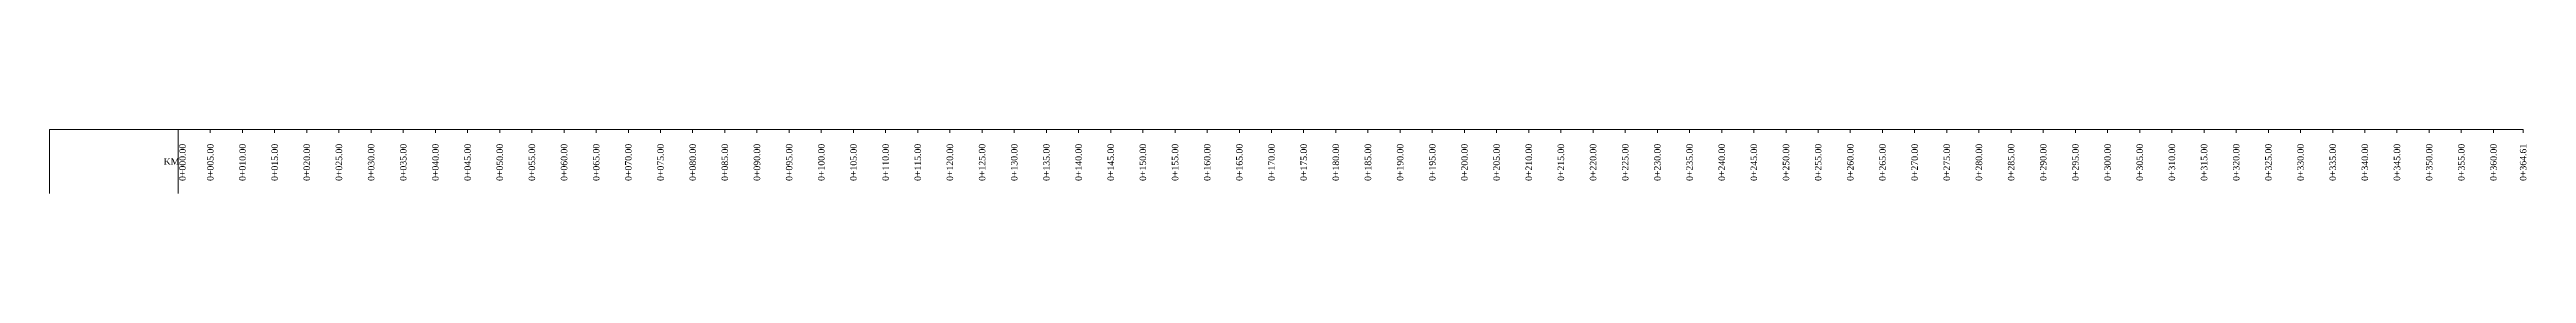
# Model space of a CAD drawing. Header units: metres. Extents: x 478603 to 489313, y 4282657 to 4289463.
# Drawn here: x 484150.8 to 484536, y 4285697.2 to 4285707.1 of the extents above; entities that cross this region are included whole.
import ezdxf

# ---------------------------------------------------------------- set-up
doc = ezdxf.new("R2010")
doc.units = ezdxf.units.M
for name, color, linetype, lineweight in [('PR_ENK_KM', 18, 'Continuous', 0), ('PR_OLCEK', 1, 'Continuous', 0), ('PR_PROFIL', 153, 'Continuous', 0)]:
    doc.layers.add(name, color=color, linetype=linetype, lineweight=lineweight)
doc.styles.get("Standard").update_dxf_attribs({"font": 'times.ttf'})

msp = doc.modelspace()

# ---------------------------------------------------------------- texts
at = {"layer": 'PR_ENK_KM'}
for s, p in [('  0+000.00', (484172, 4285698.39)), ('  0+005.00', (484176.33, 4285698.39)), ('  0+010.00', (484181.33, 4285698.39)), ('  0+015.00', (484186.33, 4285698.39)), ('  0+020.00', (484191.33, 4285698.39)), ('  0+025.00', (484196.33, 4285698.39)), ('  0+030.00', (484201.33, 4285698.39)), ('  0+035.00', (484206.33, 4285698.39)), ('  0+040.00', (484211.33, 4285698.39)), ('  0+045.00', (484216.33, 4285698.39)), ('  0+050.00', (484221.33, 4285698.39)), ('  0+055.00', (484226.33, 4285698.39)), ('  0+060.00', (484231.33, 4285698.39)), ('  0+065.00', (484236.33, 4285698.39)), ('  0+070.00', (484241.33, 4285698.39)), ('  0+075.00', (484246.33, 4285698.39)), ('  0+080.00', (484251.33, 4285698.39)), ('  0+085.00', (484256.33, 4285698.39)), ('  0+090.00', (484261.33, 4285698.39)), ('  0+095.00', (484266.33, 4285698.39)), ('  0+100.00', (484271.33, 4285698.39)), ('  0+105.00', (484276.33, 4285698.39)), ('  0+110.00', (484281.33, 4285698.39)), ('  0+115.00', (484286.33, 4285698.39)), ('  0+120.00', (484291.33, 4285698.39)), ('  0+125.00', (484296.33, 4285698.39)), ('  0+130.00', (484301.33, 4285698.39)), ('  0+135.00', (484306.33, 4285698.39)), ('  0+140.00', (484311.33, 4285698.39)), ('  0+145.00', (484316.33, 4285698.39)), ('  0+150.00', (484321.33, 4285698.39)), ('  0+155.00', (484326.33, 4285698.39)), ('  0+160.00', (484331.33, 4285698.39)), ('  0+165.00', (484336.33, 4285698.39)), ('  0+170.00', (484341.33, 4285698.39)), ('  0+175.00', (484346.33, 4285698.39)), ('  0+180.00', (484351.33, 4285698.39)), ('  0+185.00', (484356.33, 4285698.39)), ('  0+190.00', (484361.33, 4285698.39)), ('  0+195.00', (484366.33, 4285698.39)), ('  0+200.00', (484371.33, 4285698.39)), ('  0+205.00', (484376.33, 4285698.39)), ('  0+210.00', (484381.33, 4285698.39)), ('  0+215.00', (484386.33, 4285698.39)), ('  0+220.00', (484391.33, 4285698.39)), ('  0+225.00', (484396.33, 4285698.39)), ('  0+230.00', (484401.33, 4285698.39)), ('  0+235.00', (484406.33, 4285698.39)), ('  0+240.00', (484411.33, 4285698.39)), ('  0+245.00', (484416.33, 4285698.39)), ('  0+250.00', (484421.33, 4285698.39)), ('  0+255.00', (484426.33, 4285698.39)), ('  0+260.00', (484431.33, 4285698.39)), ('  0+265.00', (484436.33, 4285698.39)), ('  0+270.00', (484441.33, 4285698.39)), ('  0+275.00', (484446.33, 4285698.39)), ('  0+280.00', (484451.33, 4285698.39)), ('  0+285.00', (484456.33, 4285698.39)), ('  0+290.00', (484461.33, 4285698.39)), ('  0+295.00', (484466.33, 4285698.39)), ('  0+300.00', (484471.33, 4285698.39)), ('  0+305.00', (484476.33, 4285698.39)), ('  0+310.00', (484481.33, 4285698.39)), ('  0+315.00', (484486.33, 4285698.39)), ('  0+320.00', (484491.33, 4285698.39)), ('  0+325.00', (484496.33, 4285698.39)), ('  0+330.00', (484501.33, 4285698.39)), ('  0+335.00', (484506.33, 4285698.39)), ('  0+340.00', (484511.33, 4285698.39)), ('  0+345.00', (484516.33, 4285698.39)), ('  0+350.00', (484521.33, 4285698.39)), ('  0+355.00', (484526.33, 4285698.39)), ('  0+360.00', (484531.33, 4285698.39)), ('  0+364.61', (484535.94, 4285698.39))]:
    msp.add_text(s, height=1, rotation=90, dxfattribs=at).set_placement(p)
msp.add_text('KM', height=1, dxfattribs=at).set_placement((484168.58, 4285701.66))

# ---------------------------------------------------------------- linework, layer by layer
at = {"layer": 'PR_OLCEK'}
for p in [(484170.83, 4285707.1, 939.9), (484535.44, 4285707.1, 939.9)]:
    msp.add_point(p, dxfattribs=at)
at = {"layer": 'PR_PROFIL'}
for p, q in [((484150.83, 4285707.1), (484535.44, 4285707.1)), ((484150.83, 4285697.22), (484150.83, 4285707.1)), ((484170.83, 4285697.22), (484170.83, 4285707.1)), ((484170.83, 4285706.6), (484170.83, 4285707.1)), ((484175.83, 4285706.6), (484175.83, 4285707.1)), ((484180.83, 4285706.6), (484180.83, 4285707.1)), ((484185.83, 4285706.6), (484185.83, 4285707.1)), ((484190.83, 4285706.6), (484190.83, 4285707.1)), ((484195.83, 4285706.6), (484195.83, 4285707.1)), ((484200.83, 4285706.6), (484200.83, 4285707.1)), ((484205.83, 4285706.6), (484205.83, 4285707.1)), ((484210.83, 4285706.6), (484210.83, 4285707.1)), ((484215.83, 4285706.6), (484215.83, 4285707.1)), ((484220.83, 4285706.6), (484220.83, 4285707.1)), ((484225.83, 4285706.6), (484225.83, 4285707.1)), ((484230.83, 4285706.6), (484230.83, 4285707.1)), ((484235.83, 4285706.6), (484235.83, 4285707.1)), ((484240.83, 4285706.6), (484240.83, 4285707.1)), ((484245.83, 4285706.6), (484245.83, 4285707.1)), ((484250.83, 4285706.6), (484250.83, 4285707.1)), ((484255.83, 4285706.6), (484255.83, 4285707.1)), ((484260.83, 4285706.6), (484260.83, 4285707.1)), ((484265.83, 4285706.6), (484265.83, 4285707.1)), ((484270.83, 4285706.6), (484270.83, 4285707.1)), ((484275.83, 4285706.6), (484275.83, 4285707.1)), ((484280.83, 4285706.6), (484280.83, 4285707.1)), ((484285.83, 4285706.6), (484285.83, 4285707.1)), ((484290.83, 4285706.6), (484290.83, 4285707.1)), ((484295.83, 4285706.6), (484295.83, 4285707.1)), ((484300.83, 4285706.6), (484300.83, 4285707.1)), ((484305.83, 4285706.6), (484305.83, 4285707.1)), ((484310.83, 4285706.6), (484310.83, 4285707.1)), ((484315.83, 4285706.6), (484315.83, 4285707.1)), ((484320.83, 4285706.6), (484320.83, 4285707.1)), ((484325.83, 4285706.6), (484325.83, 4285707.1)), ((484330.83, 4285706.6), (484330.83, 4285707.1)), ((484335.83, 4285706.6), (484335.83, 4285707.1)), ((484340.83, 4285706.6), (484340.83, 4285707.1)), ((484345.83, 4285706.6), (484345.83, 4285707.1)), ((484350.83, 4285706.6), (484350.83, 4285707.1)), ((484355.83, 4285706.6), (484355.83, 4285707.1)), ((484360.83, 4285706.6), (484360.83, 4285707.1)), ((484365.83, 4285706.6), (484365.83, 4285707.1)), ((484370.83, 4285706.6), (484370.83, 4285707.1)), ((484375.83, 4285706.6), (484375.83, 4285707.1)), ((484380.83, 4285706.6), (484380.83, 4285707.1)), ((484385.83, 4285706.6), (484385.83, 4285707.1)), ((484390.83, 4285706.6), (484390.83, 4285707.1)), ((484395.83, 4285706.6), (484395.83, 4285707.1)), ((484400.83, 4285706.6), (484400.83, 4285707.1)), ((484405.83, 4285706.6), (484405.83, 4285707.1)), ((484410.83, 4285706.6), (484410.83, 4285707.1)), ((484415.83, 4285706.6), (484415.83, 4285707.1)), ((484420.83, 4285706.6), (484420.83, 4285707.1)), ((484425.83, 4285706.6), (484425.83, 4285707.1)), ((484430.83, 4285706.6), (484430.83, 4285707.1)), ((484435.83, 4285706.6), (484435.83, 4285707.1)), ((484440.83, 4285706.6), (484440.83, 4285707.1)), ((484445.83, 4285706.6), (484445.83, 4285707.1)), ((484450.83, 4285706.6), (484450.83, 4285707.1)), ((484455.83, 4285706.6), (484455.83, 4285707.1)), ((484460.83, 4285706.6), (484460.83, 4285707.1)), ((484465.83, 4285706.6), (484465.83, 4285707.1)), ((484470.83, 4285706.6), (484470.83, 4285707.1)), ((484475.83, 4285706.6), (484475.83, 4285707.1)), ((484480.83, 4285706.6), (484480.83, 4285707.1)), ((484485.83, 4285706.6), (484485.83, 4285707.1)), ((484490.83, 4285706.6), (484490.83, 4285707.1)), ((484495.83, 4285706.6), (484495.83, 4285707.1)), ((484500.83, 4285706.6), (484500.83, 4285707.1)), ((484505.83, 4285706.6), (484505.83, 4285707.1)), ((484510.83, 4285706.6), (484510.83, 4285707.1)), ((484515.83, 4285706.6), (484515.83, 4285707.1)), ((484520.83, 4285706.6), (484520.83, 4285707.1)), ((484525.83, 4285706.6), (484525.83, 4285707.1)), ((484530.83, 4285706.6), (484530.83, 4285707.1)), ((484535.44, 4285706.6), (484535.44, 4285707.1))]:
    msp.add_line(p, q, dxfattribs=at)

msp.set_redraw_order([(e.dxf.handle, doc.entitydb.next_handle()) for e in msp.query("TEXT MTEXT ATTDEF DIMENSION ARC_DIMENSION")])  # texts and dimensions are drawn at this point

doc.saveas('drawing.dxf')
